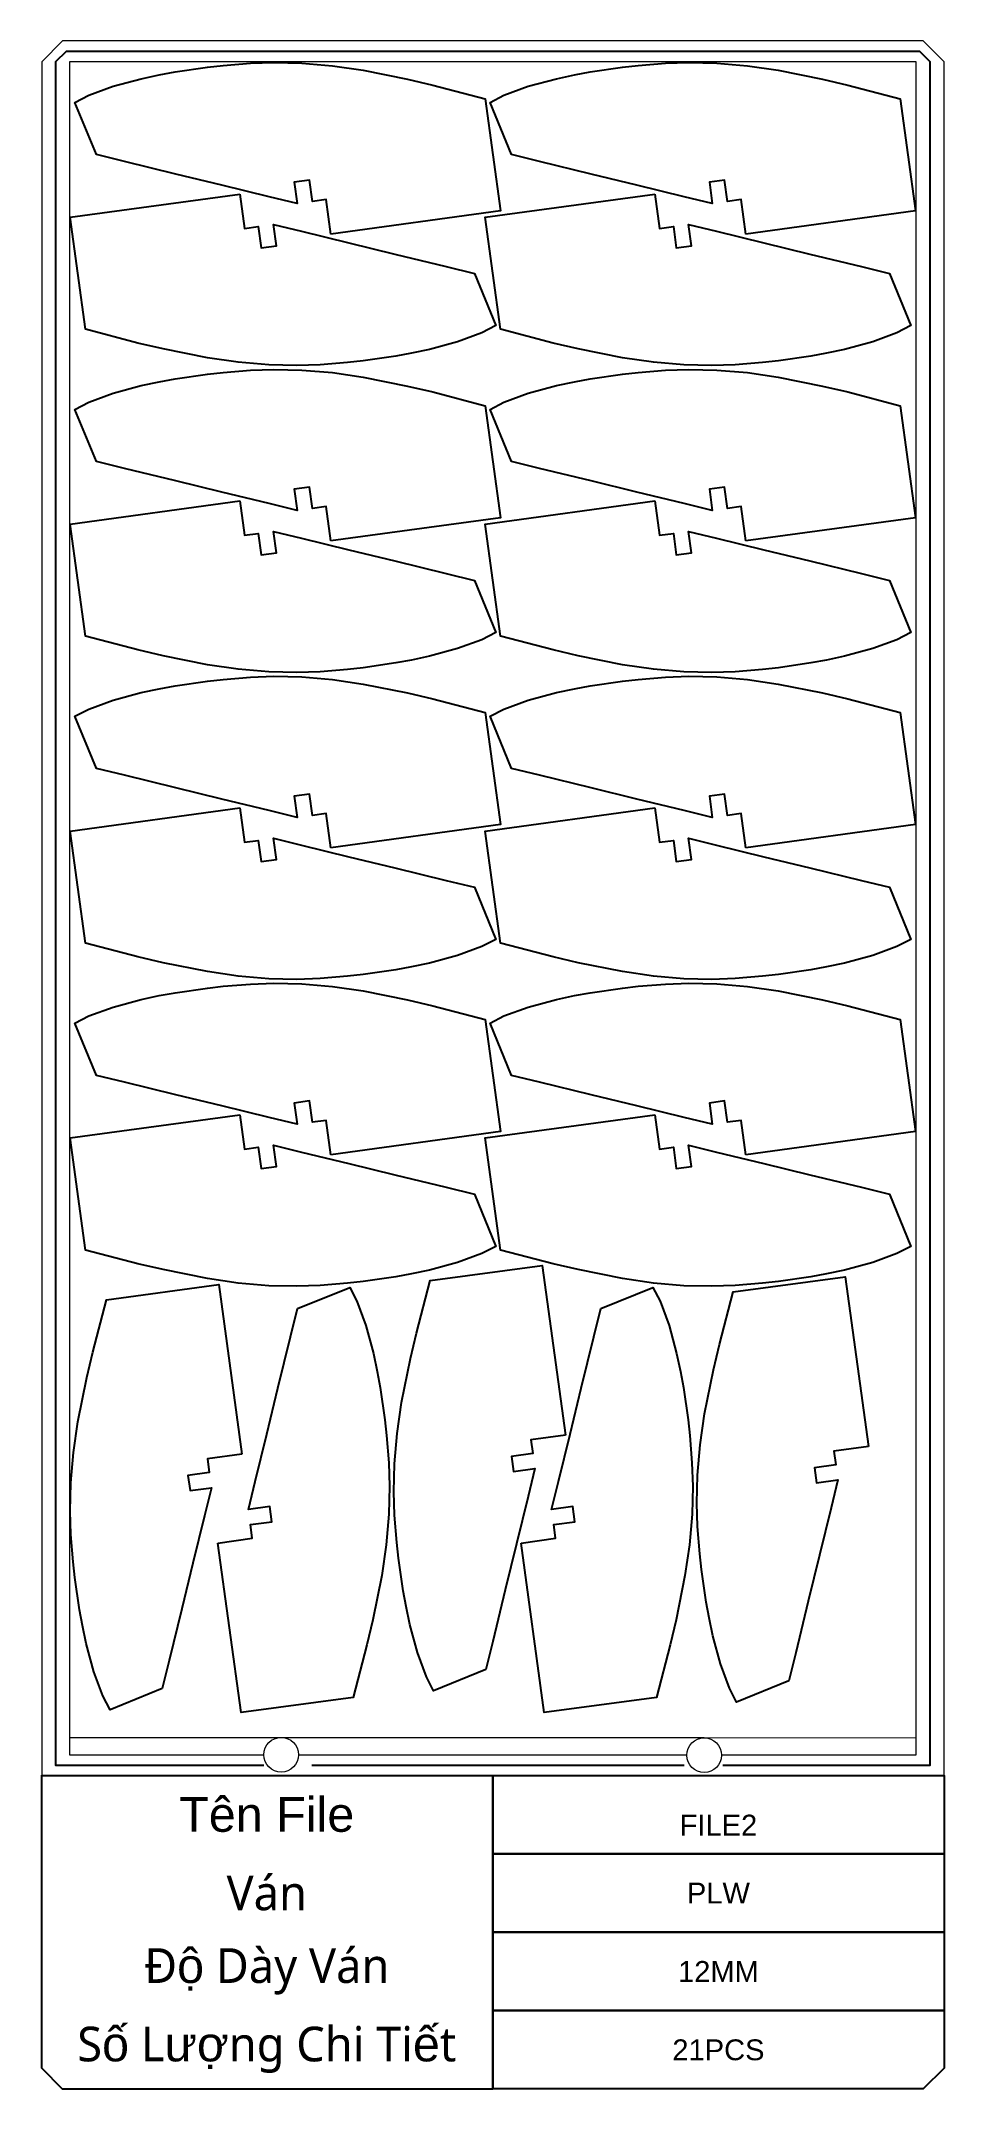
# Model space of a CAD drawing. Header units: millimetres. Extents: x -10628 to 24720, y -21829 to 4032.
# Drawn here: x 8048 to 9349, y -11150 to -8198 of the extents above; entities that cross this region are included whole.
import ezdxf
from ezdxf.enums import TextEntityAlignment as Align
from ezdxf.lldxf.tags import DXFTag

# ---------------------------------------------------------------- set-up
doc = ezdxf.new("R2010")
doc.units = ezdxf.units.MM
doc.layers.add('layer chu', color=7, linetype='Continuous', lineweight=9)
doc.layers.add('layer khung van cnc', color=7, linetype='Continuous', lineweight=25, true_color=0xfbf59b)
doc.layers.add('layer mau', color=7, linetype='Continuous')
doc.styles.add('Text Dim', font='arial.ttf')
tags = doc.linetypes.add('DATTRANHVAKEPVAN', pattern='A,32.156035,-1.521322,["DAT TRÁNH VA CHẠM KẸP VÁN",Text Dim,S=2.23494,R=0,X=0,Y=-0.877209],-47.8264', length=81.503757).pattern_tags.tags
tags[6] = DXFTag(74, 10)
tags = doc.linetypes.add('KVVIENMAY', pattern='A,46.311228,-10.280676,["KV VIỀN MÁY",Text Dim,S=10.028098,R=0,X=0,Y=-4.346144],-100.988212', length=157.580116).pattern_tags.tags
tags[6] = DXFTag(74, 10)

# ---------------------------------------------------------------- blocks, each defined once
blk = doc.blocks.new('khung van cnc')
at = {"color": 2, "linetype": 'DATTRANHVAKEPVAN', "lineweight": 5}
for p, q in [((-1453, -44.4), (-1148, -44.4)), ((-1148, -44.4), (-538.7, -44.4)), ((-539.1, -45.3), (-233, -44.4))]:
    blk.add_line(p, q, dxfattribs=at)
at = {"color": 250, "lineweight": 5}
blk.add_line((-1494.1, -99.4), (-193, -99.4), dxfattribs=at)
at = {"lineweight": 5}
blk.add_lwpolyline([(-193, -99.4), (-193, 2370.6), (-223, 2400.6), (-1463, 2400.6), (-1493, 2370.6), (-1493, -99.4)], close=True, dxfattribs=at)
at = {"color": 1, "linetype": 'KVVIENMAY'}
for points in [[(-511.9, -84.4), (-213, -84.4), (-213, 2370.6), (-228, 2385.6), (-1458, 2385.6), (-1473, 2370.6), (-1473, -84.4), (-1172.8, -84.4)], [(-1104, -84.4), (-567.2, -84.4)]]:
    blk.add_lwpolyline(points, dxfattribs=at)
at = {"lineweight": 5}
for points in [[(-513.5, -69.4), (-233, -69.4), (-233, 2370.6), (-1453, 2370.6), (-1453, -69.4), (-1173, -69.4)], [(-1123, -69.4), (-563.5, -69.4)]]:
    blk.add_lwpolyline(points, dxfattribs=at)
blk.add_lwpolyline([(-843, -551.3), (-1463, -551.3), (-1493, -521.3), (-1493, -99.4), (-843, -99.4)], close=True)
for centre in [(-1148, -69.4), (-538.5, -70.2)]:
    blk.add_circle(centre, 25, dxfattribs=at)
at = {"layer": 'layer mau'}
for points in [[(-843, -99.4), (-193, -99.4), (-193, -212.4), (-843, -212.4)], [(-843, -212.4), (-193, -212.4), (-193, -325.3), (-843, -325.3)], [(-843, -325.3), (-193, -325.3), (-193, -438.3), (-843, -438.3)], [(-843, -438.3), (-193, -438.3), (-193, -521.2), (-223, -551.2), (-843, -551.2)]]:
    blk.add_lwpolyline(points, close=True, dxfattribs=at)
at = {"color": 254, "lineweight": 5, "char_height": 50, "width": 647.53, "attachment_point": 5}
for s, insert in [('{\\fArial|b0|i0|c163|p34;Tên File}', (-1168.8, -155.9)), ('{\\fYu Gothic UI Semilight|b0|i0|c128|p34;Ván}', (-1168.8, -268.9)), ('{\\fYu Gothic UI Semilight|b0|i0|c128|p34;Đ\\fArial|b0|i0|c163|p34;ộ\\fYu Gothic UI Semilight|b0|i0|c128|p34; Dày Ván}', (-1168.8, -381.8)), ('{\\fYu Gothic UI Semilight|b0|i0|c128|p34;S\\fArial|b0|i0|c163|p34;ố\\fYu Gothic UI Semilight|b0|i0|c128|p34; L\\fArial|b0|i0|c163|p34;ượ\\fYu Gothic UI Semilight|b0|i0|c128|p34;ng Chi Ti\\fArial|b0|i0|c163|p34;ế\\fYu Gothic UI Semilight|b0|i0|c128|p34;t}', (-1168.8, -494.8))]:
    blk.add_mtext(s, dxfattribs=dict(at, insert=insert))
at = {"layer": 'layer mau'}
for tag, p in [('ÁGF', (-518, -155.9)), ('TENFILE', (-518, -268.9)), ('TENFILE', (-518, -381.8)), ('TENFILE', (-518, -494.8))]:
    blk.add_attdef(tag, text='', height=30, dxfattribs=at).set_placement(p, align=Align.MIDDLE_CENTER)

msp = doc.modelspace()

# ---------------------------------------------------------------- linework, layer by layer
for points in [[(8465.546, -8476.431), (8458.767, -8426.893), (8438.951, -8429.605), (8434.748, -8398.891), (8412.951, -8401.874), (8417.155, -8432.588), (8376.695, -8422.723), (8308.482, -8406.091), (8242.45, -8389.991), (8168.121, -8371.867), (8127.707, -8362.013), (8096.943, -8286.788), (8116.943, -8276.429), (8151.787, -8263.57), (8192.508, -8252.551), (8218.442, -8247.079), (8241.051, -8242.889), (8287.707, -8236.143), (8310.352, -8233.637), (8349.864, -8230.36), (8383.505, -8229.184), (8423.937, -8230.093), (8467.813, -8233.903), (8512.266, -8240.379), (8575.911, -8253.212), (8612.362, -8261.719), (8687.924, -8281.516), (8710.021, -8442.973)], [(9063.519, -8476.431), (9056.739, -8426.893), (9036.924, -8429.605), (9032.721, -8398.891), (9010.924, -8401.874), (9015.127, -8432.588), (8974.667, -8422.723), (8906.455, -8406.091), (8840.422, -8389.991), (8766.094, -8371.867), (8725.68, -8362.013), (8694.916, -8286.788), (8714.915, -8276.429), (8749.76, -8263.57), (8790.481, -8252.551), (8816.415, -8247.079), (8839.024, -8242.889), (8885.679, -8236.143), (8908.324, -8233.637), (8947.837, -8230.36), (8981.477, -8229.184), (9021.91, -8230.093), (9065.786, -8233.903), (9110.239, -8240.379), (9173.884, -8253.212), (9210.335, -8261.719), (9285.897, -8281.516), (9307.993, -8442.973)], [(8334.493, -8418.82), (8341.273, -8468.358), (8361.088, -8465.646), (8365.291, -8496.36), (8387.088, -8493.377), (8382.885, -8462.663), (8423.345, -8472.528), (8491.557, -8489.16), (8557.59, -8505.26), (8631.918, -8523.383), (8672.332, -8533.238), (8703.096, -8608.463), (8683.097, -8618.822), (8648.252, -8631.681), (8607.531, -8642.699), (8581.597, -8648.172), (8558.988, -8652.362), (8512.333, -8659.108), (8489.688, -8661.614), (8450.175, -8664.891), (8416.535, -8666.067), (8376.102, -8665.158), (8332.226, -8661.348), (8287.773, -8654.872), (8224.128, -8642.039), (8187.677, -8633.532), (8112.115, -8613.735), (8090.019, -8452.278)], [(8932.466, -8418.82), (8939.245, -8468.358), (8959.061, -8465.646), (8963.264, -8496.36), (8985.061, -8493.377), (8980.857, -8462.663), (9021.317, -8472.528), (9089.53, -8489.16), (9155.562, -8505.26), (9229.891, -8523.383), (9270.305, -8533.238), (9301.069, -8608.463), (9281.07, -8618.822), (9246.225, -8631.681), (9205.504, -8642.699), (9179.57, -8648.172), (9156.961, -8652.362), (9110.305, -8659.108), (9087.66, -8661.614), (9048.148, -8664.891), (9014.507, -8666.067), (8974.075, -8665.158), (8930.199, -8661.348), (8885.746, -8654.872), (8822.101, -8642.039), (8785.65, -8633.532), (8710.088, -8613.735), (8687.991, -8452.278)], [(8465.546, -8918.773), (8458.767, -8869.235), (8438.951, -8871.947), (8434.748, -8841.233), (8412.951, -8844.216), (8417.155, -8874.93), (8376.695, -8865.065), (8308.482, -8848.433), (8242.45, -8832.333), (8168.121, -8814.21), (8127.707, -8804.356), (8096.943, -8729.13), (8116.943, -8718.771), (8151.787, -8705.912), (8192.508, -8694.894), (8218.442, -8689.421), (8241.051, -8685.231), (8287.707, -8678.485), (8310.352, -8675.979), (8349.864, -8672.703), (8383.505, -8671.526), (8423.937, -8672.435), (8467.813, -8676.245), (8512.266, -8682.721), (8575.911, -8695.554), (8612.362, -8704.062), (8687.924, -8723.858), (8710.021, -8885.315)], [(9063.519, -8918.773), (9056.739, -8869.235), (9036.924, -8871.947), (9032.721, -8841.233), (9010.924, -8844.216), (9015.127, -8874.93), (8974.667, -8865.065), (8906.455, -8848.433), (8840.422, -8832.333), (8766.094, -8814.21), (8725.68, -8804.356), (8694.916, -8729.13), (8714.915, -8718.771), (8749.76, -8705.912), (8790.481, -8694.894), (8816.415, -8689.421), (8839.024, -8685.231), (8885.679, -8678.485), (8908.324, -8675.979), (8947.837, -8672.703), (8981.477, -8671.526), (9021.91, -8672.435), (9065.786, -8676.245), (9110.239, -8682.721), (9173.884, -8695.554), (9210.335, -8704.062), (9285.897, -8723.858), (9307.993, -8885.315)], [(8334.493, -8861.162), (8341.273, -8910.7), (8361.088, -8907.988), (8365.291, -8938.702), (8387.088, -8935.719), (8382.885, -8905.005), (8423.345, -8914.87), (8491.557, -8931.502), (8557.59, -8947.603), (8631.918, -8965.726), (8672.332, -8975.58), (8703.096, -9050.805), (8683.097, -9061.164), (8648.252, -9074.023), (8607.531, -9085.042), (8581.597, -9090.514), (8558.988, -9094.704), (8512.333, -9101.45), (8489.688, -9103.956), (8450.175, -9107.233), (8416.535, -9108.409), (8376.102, -9107.5), (8332.226, -9103.69), (8287.773, -9097.215), (8224.128, -9084.381), (8187.677, -9075.874), (8112.115, -9056.077), (8090.019, -8894.62)], [(8932.466, -8861.162), (8939.245, -8910.7), (8959.061, -8907.988), (8963.264, -8938.702), (8985.061, -8935.719), (8980.857, -8905.005), (9021.317, -8914.87), (9089.53, -8931.502), (9155.562, -8947.603), (9229.891, -8965.726), (9270.305, -8975.58), (9301.069, -9050.805), (9281.07, -9061.164), (9246.225, -9074.023), (9205.504, -9085.042), (9179.57, -9090.514), (9156.961, -9094.704), (9110.305, -9101.45), (9087.66, -9103.956), (9048.148, -9107.233), (9014.507, -9108.409), (8974.075, -9107.5), (8930.199, -9103.69), (8885.746, -9097.215), (8822.101, -9084.381), (8785.65, -9075.874), (8710.088, -9056.077), (8687.991, -8894.62)], [(8465.546, -9361.116), (8458.767, -9311.577), (8438.951, -9314.289), (8434.748, -9283.576), (8412.951, -9286.559), (8417.155, -9317.272), (8376.695, -9307.407), (8308.482, -9290.775), (8242.45, -9274.675), (8168.121, -9256.552), (8127.707, -9246.698), (8096.943, -9171.473), (8116.943, -9161.114), (8151.787, -9148.254), (8192.508, -9137.236), (8218.442, -9131.763), (8241.051, -9127.573), (8287.707, -9120.827), (8310.352, -9118.321), (8349.864, -9115.045), (8383.505, -9113.868), (8423.937, -9114.777), (8467.813, -9118.587), (8512.266, -9125.063), (8575.911, -9137.897), (8612.362, -9146.404), (8687.924, -9166.2), (8710.021, -9327.657)], [(9063.519, -9361.116), (9056.739, -9311.577), (9036.924, -9314.289), (9032.721, -9283.576), (9010.924, -9286.559), (9015.127, -9317.272), (8974.667, -9307.407), (8906.455, -9290.775), (8840.422, -9274.675), (8766.094, -9256.552), (8725.68, -9246.698), (8694.916, -9171.473), (8714.915, -9161.114), (8749.76, -9148.254), (8790.481, -9137.236), (8816.415, -9131.763), (8839.024, -9127.573), (8885.679, -9120.827), (8908.324, -9118.321), (8947.837, -9115.045), (8981.477, -9113.868), (9021.91, -9114.777), (9065.786, -9118.587), (9110.239, -9125.063), (9173.884, -9137.897), (9210.335, -9146.404), (9285.897, -9166.2), (9307.993, -9327.657)], [(8334.493, -9303.504), (8341.273, -9353.042), (8361.088, -9350.33), (8365.291, -9381.044), (8387.088, -9378.061), (8382.885, -9347.347), (8423.345, -9357.212), (8491.557, -9373.844), (8557.59, -9389.945), (8631.918, -9408.068), (8672.332, -9417.922), (8703.096, -9493.147), (8683.097, -9503.506), (8648.252, -9516.366), (8607.531, -9527.384), (8581.597, -9532.856), (8558.988, -9537.046), (8512.333, -9543.793), (8489.688, -9546.298), (8450.175, -9549.575), (8416.535, -9550.751), (8376.102, -9549.843), (8332.226, -9546.032), (8287.773, -9539.557), (8224.128, -9526.723), (8187.677, -9518.216), (8112.115, -9498.42), (8090.019, -9336.962)], [(8932.466, -9303.504), (8939.245, -9353.042), (8959.061, -9350.33), (8963.264, -9381.044), (8985.061, -9378.061), (8980.857, -9347.347), (9021.317, -9357.212), (9089.53, -9373.844), (9155.562, -9389.945), (9229.891, -9408.068), (9270.305, -9417.922), (9301.069, -9493.147), (9281.07, -9503.506), (9246.225, -9516.366), (9205.504, -9527.384), (9179.57, -9532.856), (9156.961, -9537.046), (9110.305, -9543.793), (9087.66, -9546.298), (9048.148, -9549.575), (9014.507, -9550.751), (8974.075, -9549.843), (8930.199, -9546.032), (8885.746, -9539.557), (8822.101, -9526.723), (8785.65, -9518.216), (8710.088, -9498.42), (8687.991, -9336.962)], [(8465.546, -9803.458), (8458.767, -9753.92), (8438.951, -9756.632), (8434.748, -9725.918), (8412.951, -9728.901), (8417.155, -9759.615), (8376.695, -9749.749), (8308.482, -9733.118), (8242.45, -9717.017), (8168.121, -9698.894), (8127.707, -9689.04), (8096.943, -9613.815), (8116.943, -9603.456), (8151.787, -9590.596), (8192.508, -9579.578), (8218.442, -9574.106), (8241.051, -9569.916), (8287.707, -9563.169), (8310.352, -9560.664), (8349.864, -9557.387), (8383.505, -9556.211), (8423.937, -9557.119), (8467.813, -9560.93), (8512.266, -9567.405), (8575.911, -9580.239), (8612.362, -9588.746), (8687.924, -9608.542), (8710.021, -9770)], [(9063.519, -9803.458), (9056.739, -9753.92), (9036.924, -9756.632), (9032.721, -9725.918), (9010.924, -9728.901), (9015.127, -9759.615), (8974.667, -9749.749), (8906.455, -9733.118), (8840.422, -9717.017), (8766.094, -9698.894), (8725.68, -9689.04), (8694.916, -9613.815), (8714.915, -9603.456), (8749.76, -9590.596), (8790.481, -9579.578), (8816.415, -9574.106), (8839.024, -9569.916), (8885.679, -9563.169), (8908.324, -9560.664), (8947.837, -9557.387), (8981.477, -9556.211), (9021.91, -9557.119), (9065.786, -9560.93), (9110.239, -9567.405), (9173.884, -9580.239), (9210.335, -9588.746), (9285.897, -9608.542), (9307.993, -9770)], [(8334.493, -9745.846), (8341.273, -9795.385), (8361.088, -9792.673), (8365.291, -9823.386), (8387.088, -9820.403), (8382.885, -9789.69), (8423.345, -9799.555), (8491.557, -9816.187), (8557.59, -9832.287), (8631.918, -9850.41), (8672.332, -9860.264), (8703.096, -9935.489), (8683.097, -9945.848), (8648.252, -9958.708), (8607.531, -9969.726), (8581.597, -9975.198), (8558.988, -9979.389), (8512.333, -9986.135), (8489.688, -9988.641), (8450.175, -9991.917), (8416.535, -9993.094), (8376.102, -9992.185), (8332.226, -9988.374), (8287.773, -9981.899), (8224.128, -9969.065), (8187.677, -9960.558), (8112.115, -9940.762), (8090.019, -9779.305)], [(8932.466, -9745.846), (8939.245, -9795.385), (8959.061, -9792.673), (8963.264, -9823.386), (8985.061, -9820.403), (8980.857, -9789.69), (9021.317, -9799.555), (9089.53, -9816.187), (9155.562, -9832.287), (9229.891, -9850.41), (9270.305, -9860.264), (9301.069, -9935.489), (9281.07, -9945.848), (9246.225, -9958.708), (9205.504, -9969.726), (9179.57, -9975.198), (9156.961, -9979.389), (9110.305, -9986.135), (9087.66, -9988.641), (9048.148, -9991.917), (9014.507, -9993.094), (8974.075, -9992.185), (8930.199, -9988.374), (8885.746, -9981.899), (8822.101, -9969.065), (8785.65, -9960.558), (8710.088, -9940.762), (8687.991, -9779.305)], [(8803.465, -10207.393), (8753.924, -10214.148), (8756.625, -10233.964), (8725.91, -10238.152), (8728.882, -10259.951), (8759.597, -10255.763), (8749.712, -10296.218), (8733.045, -10364.422), (8716.911, -10430.446), (8698.75, -10504.765), (8688.875, -10545.174), (8613.634, -10575.9), (8603.285, -10555.895), (8590.444, -10521.044), (8579.446, -10480.317), (8573.987, -10454.38), (8569.808, -10431.769), (8563.086, -10385.11), (8560.592, -10362.464), (8557.335, -10322.95), (8556.176, -10289.309), (8557.106, -10248.877), (8560.938, -10205.002), (8567.437, -10160.553), (8580.303, -10096.914), (8588.829, -10060.468), (8608.664, -9984.916), (8770.132, -9962.902)], [(8337.296, -10235.029), (8287.755, -10241.783), (8290.456, -10261.6), (8259.741, -10265.788), (8262.713, -10287.586), (8293.428, -10283.398), (8283.543, -10323.853), (8266.876, -10392.057), (8250.742, -10458.081), (8232.581, -10532.4), (8222.706, -10572.81), (8147.465, -10603.535), (8137.116, -10583.53), (8124.275, -10548.679), (8113.277, -10507.953), (8107.818, -10482.016), (8103.639, -10459.405), (8096.917, -10412.746), (8094.423, -10390.099), (8091.166, -10350.585), (8090.007, -10316.944), (8090.937, -10276.512), (8094.769, -10232.638), (8101.268, -10188.188), (8114.134, -10124.55), (8122.66, -10088.104), (8142.495, -10012.552), (8303.963, -9990.538)], [(8302.873, -10363.064), (8352.415, -10356.31), (8349.713, -10336.493), (8380.429, -10332.306), (8377.457, -10310.507), (8346.741, -10314.695), (8356.627, -10274.24), (8373.294, -10206.036), (8389.428, -10140.012), (8407.589, -10065.693), (8417.464, -10025.283), (8492.704, -9994.558), (8503.053, -10014.563), (8515.895, -10049.414), (8526.892, -10090.141), (8532.351, -10116.078), (8536.53, -10138.689), (8543.252, -10185.348), (8545.746, -10207.994), (8549.003, -10247.508), (8550.162, -10281.149), (8549.233, -10321.581), (8545.4, -10365.455), (8538.902, -10409.905), (8526.035, -10473.543), (8517.51, -10509.99), (8497.675, -10585.541), (8336.206, -10607.556)], [(8739.764, -10363.064), (8789.306, -10356.31), (8786.604, -10336.493), (8817.32, -10332.306), (8814.348, -10310.507), (8783.632, -10314.695), (8793.518, -10274.24), (8810.185, -10206.036), (8826.319, -10140.012), (8844.48, -10065.693), (8854.355, -10025.283), (8929.595, -9994.558), (8939.944, -10014.563), (8952.786, -10049.414), (8963.783, -10090.14), (8969.242, -10116.078), (8973.421, -10138.688), (8980.143, -10185.347), (8982.637, -10207.994), (8985.894, -10247.508), (8987.053, -10281.149), (8986.124, -10321.581), (8982.291, -10365.455), (8975.793, -10409.905), (8962.926, -10473.543), (8954.401, -10509.99), (8934.566, -10585.541), (8773.097, -10607.556)], [(9239.98, -10223.749), (9190.439, -10230.503), (9193.141, -10250.32), (9162.425, -10254.508), (9165.397, -10276.306), (9196.112, -10272.118), (9186.227, -10312.573), (9169.56, -10380.777), (9153.426, -10446.801), (9135.265, -10521.12), (9125.39, -10561.53), (9050.149, -10592.255), (9039.8, -10572.25), (9026.959, -10537.399), (9015.961, -10496.673), (9010.502, -10470.736), (9006.323, -10448.125), (8999.601, -10401.466), (8997.107, -10378.819), (8993.85, -10339.305), (8992.691, -10305.664), (8993.621, -10265.232), (8997.453, -10221.358), (9003.952, -10176.908), (9016.818, -10113.27), (9025.344, -10076.824), (9045.179, -10001.272), (9206.647, -9979.258)]]:
    msp.add_lwpolyline(points, close=True)

# ---------------------------------------------------------------- block references
at = {"layer": 'layer khung van cnc'}
ref = msp.add_blockref('khung van cnc', (9542.01, -10598.743), dxfattribs=at)
ref.add_attrib('TENFILE', '21PCS', dxfattribs={"layer": 'layer chu', "lineweight": 5, "height": 30, "style": 'Text Dim'}).set_placement((9024.006, -11093.502), align=Align.MIDDLE_CENTER)
ref.add_attrib('TENFILE', '12MM', dxfattribs={"layer": 'layer chu', "height": 30, "style": 'Text Dim'}).set_placement((9024.006, -10980.554), align=Align.MIDDLE_CENTER)
ref.add_attrib('TENFILE', 'PLW', dxfattribs={"layer": 'layer chu', "height": 30, "style": 'Text Dim'}).set_placement((9024.006, -10867.605), align=Align.MIDDLE_CENTER)
ref.add_attrib('ÁGF', 'FILE2', dxfattribs={"layer": 'layer chu', "height": 30, "style": 'Text Dim'}).set_placement((9024.006, -10754.657), align=Align.TOP_CENTER)

doc.saveas('drawing.dxf')
